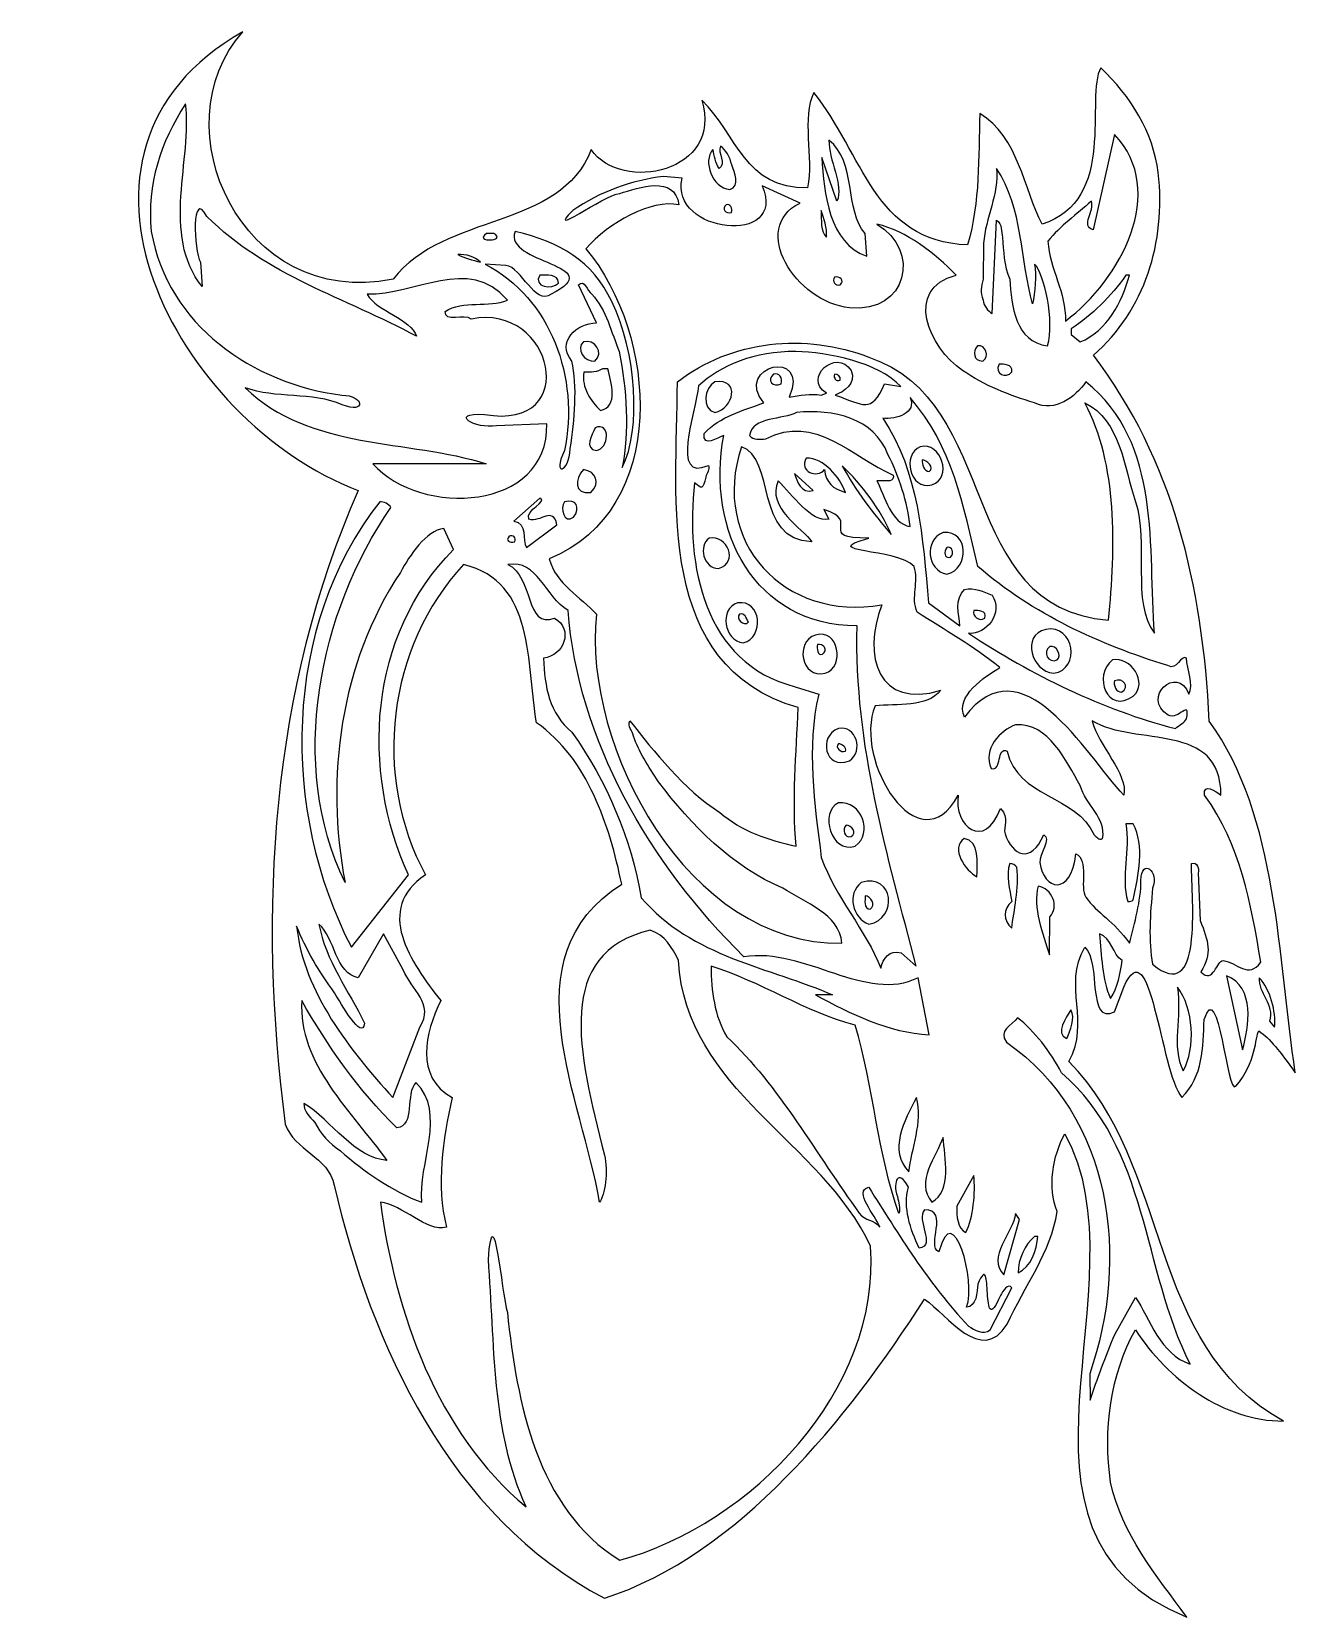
# Model space of a CAD drawing. Header units: centimetres. Extents: x -6.3 to 5.3, y -7.3 to 7.3.
import ezdxf

# ---------------------------------------------------------------- set-up
doc = ezdxf.new("R2010")
doc.units = ezdxf.units.CM
doc.header["$MEASUREMENT"] = 0
doc.layers.add('Ebene 1', color=7, linetype='Continuous')

msp = doc.modelspace()

# ---------------------------------------------------------------- linework, layer by layer
at = {"layer": 'Ebene 1'}
for points, knots in [([(-4.36611, 7.30447), (-5.14081, 6.42817), (-4.38135, 4.74161), (-2.98181, 5.02355), (-2.98181, 5.02355), (-2.50429, 5.63823), (-1.43749, 5.47821), (-1.15555, 6.21735), (-1.15555, 6.21735), (-0.87615, 5.81349), (0.06872, 6.00653), (-0.13701, 6.67455), (-0.13701, 6.67455), (0.19318, 6.35705), (0.25922, 5.84905), (0.83834, 5.86683), (0.83834, 5.86683), (0.89676, 6.14623), (0.77992, 6.51453), (0.89676, 6.74313), (0.89676, 6.74313), (1.35142, 6.18179), (1.44794, 5.37407), (2.31408, 5.33851), (2.31408, 5.33851), (2.43092, 5.74237), (2.41314, 6.14623), (2.42584, 6.55009), (2.42584, 6.55009), (2.78144, 6.33927), (2.83478, 5.84905), (2.99988, 5.53155), (2.99988, 5.53155), (3.69838, 5.74237), (3.39358, 6.71011), (3.5409, 6.97173), (3.5409, 6.97173), (3.81776, 6.71011), (4.0235, 6.37483), (4.07176, 6.00653), (4.07176, 6.00653), (4.14288, 5.35629), (3.9473, 4.74161), (3.47486, 4.32251), (3.47486, 4.32251), (4.20384, 3.35731), (4.4807, 2.21431), (4.54166, 0.94939), (4.54166, 0.94939), (5.17666, 0.07309), (5.17412, -1.23754), (5.33414, -2.29164), (5.33414, -2.29164), (5.1919, -2.09098), (5.10046, -1.97668), (4.99886, -1.90556), (4.99886, -1.90556), (4.9633, -1.96398), (4.976, -2.19766), (4.7855, -2.4161), (4.7855, -2.4161), (4.70422, -2.51008), (4.62802, -1.3874), (4.4934, -1.80142), (4.4934, -1.80142), (4.48578, -2.05796), (4.48578, -2.32212), (4.28766, -2.52024), (4.28766, -2.52024), (4.087, -2.25608), (4.00064, -0.94036), (3.75426, -1.5017), (3.75426, -1.5017), (3.75426, -1.5017), (3.6679, -1.7303), (3.6679, -1.7303), (3.6679, -1.7303), (3.40628, -1.85222), (3.54852, -1.2731), (3.39358, -1.1334), (3.39358, -1.1334), (3.18784, -1.5017), (3.45454, -1.81666), (3.24626, -2.1875), (3.24626, -2.1875), (4.20384, -3.1527), (3.95492, -4.80116), (5.22492, -5.5022), (5.22492, -5.5022), (4.66866, -5.5022), (4.16066, -5.11866), (3.86094, -4.66146), (3.86094, -4.66146), (3.63234, -5.06532), (3.56122, -5.5911), (3.63234, -6.06608), (3.63234, -6.06608), (3.7314, -6.53852), (4.05144, -6.9246), (4.33592, -7.31068), (4.33592, -7.31068), (2.43092, -6.53852), (3.97016, -4.23982), (3.2107, -2.85298), (3.2107, -2.85298), (3.09386, -3.0638), (3.05322, -3.34574), (3.13958, -3.5718), (3.13958, -3.5718), (3.0837, -3.94264), (2.83732, -4.2576), (2.67984, -4.60812), (2.67984, -4.60812), (2.436, -4.9942), (2.12866, -4.51922), (1.91784, -4.37952), (1.91784, -4.37952), (1.20156, -5.48442), (0.21096, -6.73156), (-1.03363, -7.13542), (-1.03363, -7.13542), (-2.46111, -6.38104), (-3.17993, -4.80116), (-3.52537, -3.32796), (-3.52537, -3.32796), (-3.57617, -3.0638), (-3.89113, -3.01046), (-3.97495, -2.76408), (-3.97495, -2.76408), (-4.23149, -0.81844), (-4.10957, 1.24911), (-3.30185, 3.07537), (-3.30185, 3.07537), (-4.97063, 3.70783), (-6.31175, 6.19957), (-4.36611, 7.30447)], [0, 0, 0, 0, 0.02941176, 0.02941176, 0.02941176, 0.02941176, 0.05882353, 0.05882353, 0.05882353, 0.05882353, 0.08823529, 0.08823529, 0.08823529, 0.08823529, 0.11764706, 0.11764706, 0.11764706, 0.11764706, 0.14705882, 0.14705882, 0.14705882, 0.14705882, 0.17647059, 0.17647059, 0.17647059, 0.17647059, 0.20588235, 0.20588235, 0.20588235, 0.20588235, 0.23529412, 0.23529412, 0.23529412, 0.23529412, 0.26470588, 0.26470588, 0.26470588, 0.26470588, 0.29411765, 0.29411765, 0.29411765, 0.29411765, 0.32352941, 0.32352941, 0.32352941, 0.32352941, 0.35294118, 0.35294118, 0.35294118, 0.35294118, 0.38235294, 0.38235294, 0.38235294, 0.38235294, 0.41176471, 0.41176471, 0.41176471, 0.41176471, 0.44117647, 0.44117647, 0.44117647, 0.44117647, 0.47058824, 0.47058824, 0.47058824, 0.47058824, 0.5, 0.5, 0.5, 0.5, 0.52941176, 0.52941176, 0.52941176, 0.52941176, 0.55882353, 0.55882353, 0.55882353, 0.55882353, 0.58823529, 0.58823529, 0.58823529, 0.58823529, 0.61764706, 0.61764706, 0.61764706, 0.61764706, 0.64705882, 0.64705882, 0.64705882, 0.64705882, 0.67647059, 0.67647059, 0.67647059, 0.67647059, 0.70588235, 0.70588235, 0.70588235, 0.70588235, 0.73529412, 0.73529412, 0.73529412, 0.73529412, 0.76470588, 0.76470588, 0.76470588, 0.76470588, 0.79411765, 0.79411765, 0.79411765, 0.79411765, 0.82352941, 0.82352941, 0.82352941, 0.82352941, 0.85294118, 0.85294118, 0.85294118, 0.85294118, 0.88235294, 0.88235294, 0.88235294, 0.88235294, 0.91176471, 0.91176471, 0.91176471, 0.91176471, 0.94117647, 0.94117647, 0.94117647, 0.94117647, 0.97058824, 0.97058824, 0.97058824, 0.97058824, 1, 1, 1, 1]), ([(-0.01509, 4.07613), (0.22366, 4.11169), (0.15762, 3.82975), (-0.01509, 3.79419), (-0.01509, 3.79419), (-0.14209, 3.82975), (-0.11161, 4.02279), (-0.01509, 4.07613)], [0, 0, 0, 0, 0.5, 0.5, 0.5, 0.5, 1, 1, 1, 1]), ([(1.8772, 3.47923), (2.07024, 3.53257), (2.182, 3.18205), (1.98388, 3.12871), (1.98388, 3.12871), (1.7756, 3.07537), (1.70956, 3.40811), (1.8772, 3.47923)], [0, 0, 0, 0, 0.5, 0.5, 0.5, 0.5, 1, 1, 1, 1]), ([(-0.06843, 2.63595), (0.10174, 2.67151), (0.20588, 2.40989), (0.01792, 2.35655), (0.01792, 2.35655), (-0.12177, 2.35655), (-0.17003, 2.56737), (-0.06843, 2.63595)], [0, 0, 0, 0, 0.5, 0.5, 0.5, 0.5, 1, 1, 1, 1]), ([(2.08802, 2.68929), (2.32932, 2.70707), (2.33186, 2.35655), (2.12358, 2.30321), (2.12358, 2.30321), (1.93562, 2.33877), (1.91276, 2.61817), (2.08802, 2.68929)], [0, 0, 0, 0, 0.5, 0.5, 0.5, 0.5, 1, 1, 1, 1]), ([(0.19318, 2.03905), (0.41416, 2.07461), (0.44464, 1.72409), (0.24652, 1.67075), (0.24652, 1.67075), (0.06618, 1.68853), (0.02554, 1.98825), (0.19318, 2.03905)], [0, 0, 0, 0, 0.5, 0.5, 0.5, 0.5, 1, 1, 1, 1]), ([(0.912, 1.74187), (1.1279, 1.81299), (1.18632, 1.44469), (1.0009, 1.39135), (1.0009, 1.39135), (0.77738, 1.33801), (0.7215, 1.68853), (0.912, 1.74187)], [0, 0, 0, 0, 0.5, 0.5, 0.5, 0.5, 1, 1, 1, 1]), ([(3.03544, 1.79521), (3.29706, 1.84601), (3.36056, 1.42691), (3.10656, 1.39135), (3.10656, 1.39135), (2.9059, 1.40913), (2.80176, 1.74187), (3.03544, 1.79521)], [0, 0, 0, 0, 0.5, 0.5, 0.5, 0.5, 1, 1, 1, 1]), ([(3.65012, 1.51327), (3.81776, 1.54883), (3.98286, 1.30245), (3.84062, 1.18053), (3.84062, 1.18053), (3.6044, 1.00527), (3.46216, 1.37357), (3.65012, 1.51327)], [0, 0, 0, 0, 0.5, 0.5, 0.5, 0.5, 1, 1, 1, 1]), ([(1.12282, 0.88081), (1.28538, 0.91637), (1.36158, 0.67253), (1.22442, 0.58363), (1.22442, 0.58363), (0.99582, 0.49473), (0.93486, 0.81223), (1.12282, 0.88081)], [0, 0, 0, 0, 0.5, 0.5, 0.5, 0.5, 1, 1, 1, 1]), ([(2.75604, 0.91637), (3.06338, 0.93415), (3.21832, 0.58363), (3.35294, 0.35503), (3.35294, 0.35503), (3.4012, 0.17977), (3.5917, 0.05785), (3.55868, -0.13264), (3.55868, -0.13264), (3.52312, -0.15042), (3.50026, -0.11486), (3.47994, -0.09708), (3.47994, -0.09708), (3.31738, 0.26613), (2.76874, 0.24835), (2.67984, 0.67253), (2.67984, 0.67253), (2.58078, 0.72333), (2.62904, 0.47949), (2.53252, 0.51251), (2.53252, 0.51251), (2.44616, 0.69031), (2.61634, 0.86557), (2.75604, 0.91637)], [0, 0, 0, 0, 0.16666667, 0.16666667, 0.16666667, 0.16666667, 0.33333333, 0.33333333, 0.33333333, 0.33333333, 0.5, 0.5, 0.5, 0.5, 0.66666667, 0.66666667, 0.66666667, 0.66666667, 0.83333333, 0.83333333, 0.83333333, 0.83333333, 1, 1, 1, 1]), ([(1.12282, 0.19755), (1.33872, 0.21533), (1.44794, -0.0793), (1.27776, -0.20376), (1.27776, -0.20376), (1.05424, -0.27234), (0.94502, 0.10865), (1.12282, 0.19755)], [0, 0, 0, 0, 0.5, 0.5, 0.5, 0.5, 1, 1, 1, 1]), ([(3.77204, 0.00451), (3.77204, 0.00451), (3.84062, 0.00451), (3.84062, 0.00451), (3.84062, 0.00451), (3.9473, -0.20376), (3.88888, -0.46792), (3.84062, -0.69652), (3.84062, -0.69652), (3.82792, -0.71176), (3.81268, -0.71176), (3.78982, -0.71176), (3.78982, -0.71176), (3.72378, -0.4857), (3.81522, -0.23932), (3.77204, 0.00451)], [0, 0, 0, 0, 0.25, 0.25, 0.25, 0.25, 0.5, 0.5, 0.5, 0.5, 0.75, 0.75, 0.75, 0.75, 1, 1, 1, 1]), ([(1.33364, -0.5365), (1.6359, -0.45014), (1.67654, -0.86924), (1.40476, -0.92258), (1.40476, -0.92258), (1.25236, -0.86924), (1.19902, -0.64318), (1.33364, -0.5365)], [0, 0, 0, 0, 0.5, 0.5, 0.5, 0.5, 1, 1, 1, 1])]:
    msp.add_open_spline(points, degree=3, knots=knots, dxfattribs=at)
at = {"layer": 'Ebene 1', "color": 7}
for points, knots in [([(-4.89443, 6.63899), (-4.82585, 6.14623), (-5.12557, 5.42741), (-4.73949, 4.95497), (-4.73949, 4.95497), (-4.73949, 4.95497), (-4.75727, 5.18103), (-4.75727, 5.18103), (-4.75727, 5.18103), (-4.81823, 5.28771), (-4.84109, 5.86683), (-4.69631, 5.60267), (-4.69631, 5.60267), (-4.16037, 5.05911), (-3.41361, 4.84829), (-2.76591, 4.49777), (-2.76591, 4.49777), (-2.81417, 4.65525), (-3.12913, 4.72637), (-3.22057, 4.88385), (-3.22057, 4.88385), (-2.78623, 4.86607), (-2.28331, 5.25215), (-1.92771, 4.83051), (-1.92771, 4.83051), (-2.09789, 4.75939), (-2.33665, 4.83051), (-2.50175, 4.72637), (-2.50175, 4.72637), (-2.50683, 4.61969), (-2.32395, 4.70859), (-2.26045, 4.65525), (-2.26045, 4.65525), (-1.50607, 4.81273), (-1.23175, 3.61893), (-2.13853, 3.77641), (-2.13853, 3.77641), (-2.48143, 3.79419), (-2.22235, 3.63671), (-2.02931, 3.67227), (-2.02931, 3.67227), (-2.02931, 3.67227), (-1.56449, 3.69005), (-1.56449, 3.69005), (-1.56449, 3.69005), (-1.54671, 2.88233), (-2.72781, 2.82899), (-3.16723, 3.32175), (-3.16723, 3.32175), (-3.16723, 3.32175), (-2.12329, 3.32175), (-2.12329, 3.32175), (-2.12329, 3.32175), (-2.83957, 3.55035), (-3.75397, 3.44367), (-4.34325, 4.02279), (-4.34325, 4.02279), (-4.06893, 3.91865), (-3.72603, 3.98723), (-3.44917, 3.86531), (-3.44917, 3.86531), (-3.22819, 3.77641), (-3.24597, 3.95421), (-3.45425, 3.95421), (-3.45425, 3.95421), (-4.26959, 4.05835), (-5.06207, 4.60191), (-5.20939, 5.46297), (-5.20939, 5.46297), (-5.25257, 5.90239), (-5.12303, 6.28593), (-4.89443, 6.63899)], [0, 0, 0, 0, 0.05555556, 0.05555556, 0.05555556, 0.05555556, 0.11111111, 0.11111111, 0.11111111, 0.11111111, 0.16666667, 0.16666667, 0.16666667, 0.16666667, 0.22222222, 0.22222222, 0.22222222, 0.22222222, 0.27777778, 0.27777778, 0.27777778, 0.27777778, 0.33333333, 0.33333333, 0.33333333, 0.33333333, 0.38888889, 0.38888889, 0.38888889, 0.38888889, 0.44444444, 0.44444444, 0.44444444, 0.44444444, 0.5, 0.5, 0.5, 0.5, 0.55555556, 0.55555556, 0.55555556, 0.55555556, 0.61111111, 0.61111111, 0.61111111, 0.61111111, 0.66666667, 0.66666667, 0.66666667, 0.66666667, 0.72222222, 0.72222222, 0.72222222, 0.72222222, 0.77777778, 0.77777778, 0.77777778, 0.77777778, 0.83333333, 0.83333333, 0.83333333, 0.83333333, 0.88888889, 0.88888889, 0.88888889, 0.88888889, 0.94444444, 0.94444444, 0.94444444, 0.94444444, 1, 1, 1, 1]), ([(1.03646, 6.30371), (1.29046, 6.11067), (1.18124, 5.65601), (1.3692, 5.44519), (1.3692, 5.44519), (1.3692, 5.44519), (1.38444, 5.23437), (1.38444, 5.23437), (1.38444, 5.23437), (1.03646, 5.35629), (0.99074, 5.81349), (0.97042, 6.14623), (0.97042, 6.14623), (0.97042, 6.14623), (1.11012, 5.74237), (1.11012, 5.74237), (1.11012, 5.74237), (1.17616, 5.88461), (1.02884, 6.12845), (1.03646, 6.30371)], [0, 0, 0, 0, 0.2, 0.2, 0.2, 0.2, 0.4, 0.4, 0.4, 0.4, 0.6, 0.6, 0.6, 0.6, 0.8, 0.8, 0.8, 0.8, 1, 1, 1, 1]), ([(3.6679, 6.35705), (4.1632, 5.83127), (3.72632, 5.02355), (3.21578, 4.63747), (3.21578, 4.63747), (3.22086, 4.90163), (3.07354, 5.11245), (3.05322, 5.37407), (3.05322, 5.37407), (3.17006, 5.51377), (3.31738, 5.62045), (3.45454, 5.74237), (3.45454, 5.74237), (3.48756, 5.65601), (3.35294, 5.51377), (3.46978, 5.47821), (3.46978, 5.47821), (3.46978, 5.47821), (3.6679, 6.35705), (3.6679, 6.35705)], [0, 0, 0, 0, 0.2, 0.2, 0.2, 0.2, 0.4, 0.4, 0.4, 0.4, 0.6, 0.6, 0.6, 0.6, 0.8, 0.8, 0.8, 0.8, 1, 1, 1, 1]), ([(0.0357, 6.25037), (0.0865, 6.21735), (0.1246, 6.14623), (0.13984, 6.07765), (0.13984, 6.07765), (0.16778, 6.00653), (0.22112, 5.88461), (0.12206, 5.84905), (0.12206, 5.84905), (-0.04303, 5.86683), (-0.12685, 6.11067), (-0.03541, 6.21735), (-0.03541, 6.21735), (-0.01763, 6.16401), (-0.01255, 6.09289), (0.023, 6.04209), (0.023, 6.04209), (0.09412, 6.09289), (0.00776, 6.18179), (0.0357, 6.25037)], [0, 0, 0, 0, 0.2, 0.2, 0.2, 0.2, 0.4, 0.4, 0.4, 0.4, 0.6, 0.6, 0.6, 0.6, 0.8, 0.8, 0.8, 0.8, 1, 1, 1, 1]), ([(2.58078, 6.04209), (2.82462, 5.69157), (2.80176, 5.18103), (2.91352, 4.79495), (2.91352, 4.79495), (2.93638, 4.90163), (2.94908, 5.05911), (2.9313, 5.16325), (2.9313, 5.16325), (3.01766, 5.07689), (3.11926, 4.63747), (3.05068, 4.40887), (3.05068, 4.40887), (2.75604, 4.44443), (2.7154, 4.77717), (2.7027, 5.02355), (2.7027, 5.02355), (2.64428, 5.14547), (2.64936, 5.28771), (2.63412, 5.40963), (2.63412, 5.40963), (2.6265, 5.46297), (2.63412, 5.53155), (2.58078, 5.56711), (2.58078, 5.56711), (2.58078, 5.56711), (2.54014, 4.70859), (2.54014, 4.70859), (2.54014, 4.70859), (2.4995, 4.72637), (2.46648, 4.77717), (2.45632, 4.83051), (2.45632, 4.83051), (2.42584, 4.90163), (2.44362, 4.95497), (2.45632, 5.02355), (2.45632, 5.02355), (2.45632, 5.02355), (2.4614, 5.35629), (2.4614, 5.35629), (2.4614, 5.35629), (2.47664, 5.58489), (2.60618, 5.81349), (2.58078, 6.04209)], [0, 0, 0, 0, 0.09090909, 0.09090909, 0.09090909, 0.09090909, 0.18181818, 0.18181818, 0.18181818, 0.18181818, 0.27272727, 0.27272727, 0.27272727, 0.27272727, 0.36363636, 0.36363636, 0.36363636, 0.36363636, 0.45454545, 0.45454545, 0.45454545, 0.45454545, 0.54545455, 0.54545455, 0.54545455, 0.54545455, 0.63636364, 0.63636364, 0.63636364, 0.63636364, 0.72727273, 0.72727273, 0.72727273, 0.72727273, 0.81818182, 0.81818182, 0.81818182, 0.81818182, 0.90909091, 0.90909091, 0.90909091, 0.90909091, 1, 1, 1, 1]), ([(-0.49007, 5.97097), (-0.49007, 5.97097), (-0.31735, 5.95319), (-0.31735, 5.95319), (-0.31735, 5.95319), (-0.43673, 5.44519), (0.658, 5.32073), (0.42178, 5.88461), (0.42178, 5.88461), (0.42178, 5.88461), (0.76976, 5.72459), (0.76976, 5.72459), (0.76976, 5.72459), (0.3024, 5.49599), (0.72658, 4.81273), (1.22696, 4.75939), (1.22696, 4.75939), (1.75782, 4.70859), (1.8899, 5.28771), (1.47842, 5.53155), (1.47842, 5.53155), (1.75274, 5.46297), (2.00674, 5.26993), (2.20994, 5.05911), (2.20994, 5.05911), (1.72226, 4.93719), (1.9534, 4.39109), (2.26836, 4.18281), (2.26836, 4.18281), (2.46648, 4.04057), (2.7027, 3.95421), (2.9313, 3.88309), (2.9313, 3.88309), (3.1218, 3.79419), (3.30468, 3.93643), (3.40374, 4.07613), (3.40374, 4.07613), (4.10986, 3.51479), (3.97524, 2.53181), (4.0362, 1.75965), (4.0362, 1.75965), (3.81776, 2.03905), (3.98794, 2.60293), (3.86094, 2.97123), (3.86094, 2.97123), (3.75426, 3.28619), (3.72632, 3.72561), (3.39358, 3.88309), (3.39358, 3.88309), (3.69838, 3.32175), (3.6806, 2.54959), (3.61202, 1.88157), (3.61202, 1.88157), (2.19724, 1.98825), (2.63158, 3.90087), (1.40222, 4.30473), (1.40222, 4.30473), (0.82818, 4.53079), (0.12968, 4.46221), (-0.36053, 4.07613), (-0.36053, 4.07613), (-0.36561, 2.97123), (-0.57135, 1.46247), (0.75198, 1.07385), (0.75198, 1.07385), (0.73674, 0.65475), (0.69356, 0.21533), (0.7342, -0.20376), (0.7342, -0.20376), (0.48528, -0.15042), (0.2262, -0.06406), (0.03062, 0.10865), (0.03062, 0.10865), (-0.30211, 0.31947), (-0.57643, 0.67253), (-0.79995, 0.95193), (-0.79995, 0.95193), (-0.82281, 0.89859), (-0.77709, 0.86557), (-0.76439, 0.81223), (-0.76439, 0.81223), (-0.72121, 0.67253), (-0.62723, 0.53029), (-0.53579, 0.39059), (-0.53579, 0.39059), (-0.22845, -0.01072), (0.14746, -0.3968), (0.61228, -0.58984), (0.61228, -0.58984), (0.81548, -0.72954), (1.1279, -0.81844), (1.15584, -1.09784), (1.15584, -1.09784), (-0.26655, -1.11562), (-1.23429, 0.70809), (-1.10729, 1.93491), (-1.10729, 1.93491), (-1.24953, 2.09239), (-1.48321, 2.21685), (-1.54163, 2.44545), (-1.54163, 2.44545), (-0.43165, 2.90011), (-0.54087, 4.51301), (-1.20381, 5.30295), (-1.20381, 5.30295), (-0.99553, 5.54933), (-0.59929, 5.76015), (-0.34783, 5.70935), (-0.34783, 5.70935), (-0.38339, 5.98875), (-0.71867, 5.86683), (-0.89139, 5.81349), (-0.89139, 5.81349), (-1.04125, 5.79571), (-1.58989, 5.39185), (-1.32573, 5.65601), (-1.32573, 5.65601), (-1.07681, 5.83127), (-0.77709, 5.93541), (-0.49007, 5.97097)], [0, 0, 0, 0, 0.03333333, 0.03333333, 0.03333333, 0.03333333, 0.06666667, 0.06666667, 0.06666667, 0.06666667, 0.1, 0.1, 0.1, 0.1, 0.13333333, 0.13333333, 0.13333333, 0.13333333, 0.16666667, 0.16666667, 0.16666667, 0.16666667, 0.2, 0.2, 0.2, 0.2, 0.23333333, 0.23333333, 0.23333333, 0.23333333, 0.26666667, 0.26666667, 0.26666667, 0.26666667, 0.3, 0.3, 0.3, 0.3, 0.33333333, 0.33333333, 0.33333333, 0.33333333, 0.36666667, 0.36666667, 0.36666667, 0.36666667, 0.4, 0.4, 0.4, 0.4, 0.43333333, 0.43333333, 0.43333333, 0.43333333, 0.46666667, 0.46666667, 0.46666667, 0.46666667, 0.5, 0.5, 0.5, 0.5, 0.53333333, 0.53333333, 0.53333333, 0.53333333, 0.56666667, 0.56666667, 0.56666667, 0.56666667, 0.6, 0.6, 0.6, 0.6, 0.63333333, 0.63333333, 0.63333333, 0.63333333, 0.66666667, 0.66666667, 0.66666667, 0.66666667, 0.7, 0.7, 0.7, 0.7, 0.73333333, 0.73333333, 0.73333333, 0.73333333, 0.76666667, 0.76666667, 0.76666667, 0.76666667, 0.8, 0.8, 0.8, 0.8, 0.83333333, 0.83333333, 0.83333333, 0.83333333, 0.86666667, 0.86666667, 0.86666667, 0.86666667, 0.9, 0.9, 0.9, 0.9, 0.93333333, 0.93333333, 0.93333333, 0.93333333, 0.96666667, 0.96666667, 0.96666667, 0.96666667, 1, 1, 1, 1]), ([(0.08904, 5.70935), (0.12206, 5.72459), (0.15508, 5.67379), (0.1373, 5.63823), (0.1373, 5.63823), (0.08142, 5.62045), (0.0484, 5.67379), (0.08904, 5.70935)], [0, 0, 0, 0, 0.5, 0.5, 0.5, 0.5, 1, 1, 1, 1]), ([(0.96534, 5.65601), (0.9882, 5.58489), (1.02122, 5.49599), (1.0136, 5.40963), (1.0136, 5.40963), (0.95518, 5.46297), (0.96788, 5.56711), (0.96534, 5.65601)], [0, 0, 0, 0, 0.5, 0.5, 0.5, 0.5, 1, 1, 1, 1]), ([(-2.12075, 5.44519), (-2.12075, 5.44519), (-2.05217, 5.44519), (-2.05217, 5.44519), (-2.05217, 5.44519), (-1.92517, 5.37407), (-2.24775, 5.35629), (-2.12075, 5.44519)], [0, 0, 0, 0, 0.5, 0.5, 0.5, 0.5, 1, 1, 1, 1]), ([(-1.85659, 5.46297), (-1.44003, 5.36645), (-1.14793, 5.19373), (-0.96505, 4.81781), (-0.96505, 4.81781), (-0.73899, 4.34791), (-0.69073, 3.64433), (-0.86853, 3.28619), (-0.86853, 3.28619), (-0.80249, 3.61893), (-0.82789, 4.00501), (-0.89647, 4.35553), (-0.89647, 4.35553), (-0.97013, 4.53079), (-1.01331, 4.74161), (-1.15047, 4.88385), (-1.15047, 4.88385), (-1.19365, 4.91941), (-1.21651, 5.02355), (-1.27239, 4.97275), (-1.27239, 4.97275), (-1.27239, 4.97275), (-1.10729, 4.61969), (-1.10729, 4.61969), (-1.10729, 4.61969), (-1.28763, 4.61969), (-1.47813, 4.44443), (-1.33335, 4.26917), (-1.33335, 4.26917), (-1.28255, 4.04057), (-1.30541, 3.72561), (-1.34859, 3.46145), (-1.34859, 3.46145), (-1.35621, 3.23285), (-1.52131, 3.19983), (-1.40193, 3.44367), (-1.40193, 3.44367), (-1.26223, 4.11169), (-1.52639, 4.84829), (-2.13345, 5.16325), (-2.13345, 5.16325), (-2.13345, 5.16325), (-1.94295, 5.15055), (-1.94295, 5.15055), (-1.94295, 5.15055), (-1.79055, 5.13277), (-1.67879, 4.77717), (-1.52385, 4.88385), (-1.52385, 4.88385), (-0.97521, 5.16325), (-1.96835, 5.16325), (-1.85659, 5.46297)], [0, 0, 0, 0, 0.07692308, 0.07692308, 0.07692308, 0.07692308, 0.15384615, 0.15384615, 0.15384615, 0.15384615, 0.23076923, 0.23076923, 0.23076923, 0.23076923, 0.30769231, 0.30769231, 0.30769231, 0.30769231, 0.38461538, 0.38461538, 0.38461538, 0.38461538, 0.46153846, 0.46153846, 0.46153846, 0.46153846, 0.53846154, 0.53846154, 0.53846154, 0.53846154, 0.61538462, 0.61538462, 0.61538462, 0.61538462, 0.69230769, 0.69230769, 0.69230769, 0.69230769, 0.76923077, 0.76923077, 0.76923077, 0.76923077, 0.84615385, 0.84615385, 0.84615385, 0.84615385, 0.92307692, 0.92307692, 0.92307692, 0.92307692, 1, 1, 1, 1]), ([(-2.38491, 5.25215), (-2.30871, 5.25215), (-2.22997, 5.23437), (-2.17663, 5.18103), (-2.17663, 5.18103), (-2.24521, 5.19881), (-2.33157, 5.21659), (-2.38491, 5.25215)], [0, 0, 0, 0, 0.5, 0.5, 0.5, 0.5, 1, 1, 1, 1]), ([(-1.62799, 5.05911), (-1.56957, 5.05911), (-1.45527, 5.07689), (-1.45781, 4.98799), (-1.45781, 4.98799), (-1.51115, 4.91941), (-1.69911, 4.95497), (-1.62799, 5.05911)], [0, 0, 0, 0, 0.5, 0.5, 0.5, 0.5, 1, 1, 1, 1]), ([(1.08726, 5.04133), (1.13044, 5.05911), (1.18886, 5.00577), (1.13806, 4.97275), (1.13806, 4.97275), (1.09488, 4.95497), (1.05932, 5.00577), (1.08726, 5.04133)], [0, 0, 0, 0, 0.5, 0.5, 0.5, 0.5, 1, 1, 1, 1]), ([(3.77204, 5.05911), (3.77204, 5.05911), (3.80506, 5.05911), (3.80506, 5.05911), (3.80506, 5.05911), (3.73902, 4.81273), (3.60186, 4.54857), (3.35294, 4.44443), (3.35294, 4.44443), (3.35294, 4.44443), (3.26912, 4.51301), (3.26912, 4.51301), (3.26912, 4.51301), (3.26912, 4.51301), (3.26912, 4.56635), (3.26912, 4.56635), (3.26912, 4.56635), (3.45962, 4.69081), (3.63742, 4.86607), (3.77204, 5.05911)], [0, 0, 0, 0, 0.2, 0.2, 0.2, 0.2, 0.4, 0.4, 0.4, 0.4, 0.6, 0.6, 0.6, 0.6, 0.8, 0.8, 0.8, 0.8, 1, 1, 1, 1]), ([(-1.22667, 4.44443), (-1.12761, 4.47999), (-1.02855, 4.34029), (-1.12253, 4.26917), (-1.12253, 4.26917), (-1.21651, 4.25139), (-1.30033, 4.39109), (-1.22667, 4.44443)], [0, 0, 0, 0, 0.5, 0.5, 0.5, 0.5, 1, 1, 1, 1]), ([(1.6994, 4.03549), (1.6994, 4.03549), (1.54954, 4.05835), (1.54954, 4.05835), (1.54954, 4.05835), (1.42, 3.77641), (1.36412, 3.86531), (1.09488, 3.95421), (1.09488, 3.95421), (1.17108, 3.98723), (1.29046, 4.05835), (1.2422, 4.18281), (1.2422, 4.18281), (1.1025, 4.39109), (0.79008, 4.11169), (1.0136, 3.97199), (1.0136, 3.97199), (1.0136, 3.97199), (0.96534, 3.95421), (0.96534, 3.95421), (0.96534, 3.95421), (0.86628, 3.97199), (0.76976, 3.95421), (0.6707, 3.93643), (0.6707, 3.93643), (0.86628, 4.39109), (0.15508, 4.23361), (0.43448, 3.88309), (0.43448, 3.88309), (0.24144, 3.81197), (0.03062, 3.75863), (-0.11415, 3.60115), (-0.11415, 3.60115), (-0.12939, 3.46145), (0.01284, 3.56559), (0.06618, 3.58337), (0.06618, 3.58337), (-0.09891, 2.70707), (0.34812, 1.82823), (1.29554, 1.82823), (1.29554, 1.82823), (1.2676, 0.72333), (1.58002, -0.29012), (1.8391, -1.30866), (1.8391, -1.30866), (1.8391, -1.30866), (1.70194, -1.18674), (1.70194, -1.18674), (1.70194, -1.18674), (1.59018, -1.15118), (1.53684, -1.24008), (1.51398, -1.32644), (1.51398, -1.32644), (1.37682, -0.97592), (1.09742, -0.67874), (0.96534, -0.3079), (0.96534, -0.3079), (0.90438, 0.17977), (0.82564, 0.70809), (0.94248, 1.19831), (0.94248, 1.19831), (0.94248, 1.19831), (0.72404, 1.26689), (0.72404, 1.26689), (0.72404, 1.26689), (-0.11923, 1.48025), (-0.28687, 2.39211), (-0.20305, 3.14649), (-0.20305, 3.14649), (-0.13447, 3.09315), (-0.12685, 3.07791), (-0.09891, 3.19983), (-0.09891, 3.19983), (-0.09129, 3.23539), (-0.05827, 3.27095), (-0.07351, 3.30651), (-0.07351, 3.30651), (-0.43673, 3.14903), (-0.18781, 3.79419), (-0.16749, 4.04057), (-0.16749, 4.04057), (0.03824, 4.22853), (0.3532, 4.36315), (0.73166, 4.35553), (0.73166, 4.35553), (1.02376, 4.35045), (1.48858, 4.25647), (1.6994, 4.03549)], [0, 0, 0, 0, 0.04545455, 0.04545455, 0.04545455, 0.04545455, 0.09090909, 0.09090909, 0.09090909, 0.09090909, 0.13636364, 0.13636364, 0.13636364, 0.13636364, 0.18181818, 0.18181818, 0.18181818, 0.18181818, 0.22727273, 0.22727273, 0.22727273, 0.22727273, 0.27272727, 0.27272727, 0.27272727, 0.27272727, 0.31818182, 0.31818182, 0.31818182, 0.31818182, 0.36363636, 0.36363636, 0.36363636, 0.36363636, 0.40909091, 0.40909091, 0.40909091, 0.40909091, 0.45454545, 0.45454545, 0.45454545, 0.45454545, 0.5, 0.5, 0.5, 0.5, 0.54545455, 0.54545455, 0.54545455, 0.54545455, 0.59090909, 0.59090909, 0.59090909, 0.59090909, 0.63636364, 0.63636364, 0.63636364, 0.63636364, 0.68181818, 0.68181818, 0.68181818, 0.68181818, 0.72727273, 0.72727273, 0.72727273, 0.72727273, 0.77272727, 0.77272727, 0.77272727, 0.77272727, 0.81818182, 0.81818182, 0.81818182, 0.81818182, 0.86363636, 0.86363636, 0.86363636, 0.86363636, 0.90909091, 0.90909091, 0.90909091, 0.90909091, 0.95454545, 0.95454545, 0.95454545, 0.95454545, 1, 1, 1, 1]), ([(2.40552, 4.40887), (2.47918, 4.42665), (2.51982, 4.30473), (2.45378, 4.26917), (2.45378, 4.26917), (2.36488, 4.26917), (2.3598, 4.35553), (2.40552, 4.40887)], [0, 0, 0, 0, 0.5, 0.5, 0.5, 0.5, 1, 1, 1, 1]), ([(2.60364, 4.24123), (2.64428, 4.24123), (2.73064, 4.24123), (2.72302, 4.17011), (2.72302, 4.17011), (2.6646, 4.09899), (2.56046, 4.15233), (2.60364, 4.24123)], [0, 0, 0, 0, 0.5, 0.5, 0.5, 0.5, 1, 1, 1, 1]), ([(-1.05141, 4.19805), (-1.05141, 4.19805), (-1.00061, 4.19805), (-1.00061, 4.19805), (-1.00061, 4.19805), (-0.97267, 4.07613), (-0.90155, 3.84753), (-1.06919, 3.81197), (-1.06919, 3.81197), (-1.16063, 3.90087), (-1.24699, 4.02279), (-1.22159, 4.16503), (-1.22159, 4.16503), (-1.16317, 4.16503), (-1.09205, 4.16503), (-1.05141, 4.19805)], [0, 0, 0, 0, 0.25, 0.25, 0.25, 0.25, 0.5, 0.5, 0.5, 0.5, 0.75, 0.75, 0.75, 0.75, 1, 1, 1, 1]), ([(0.52592, 4.14725), (0.57672, 4.16503), (0.61482, 4.11169), (0.5945, 4.05835), (0.5945, 4.05835), (0.52338, 4.02279), (0.45734, 4.09391), (0.52592, 4.14725)], [0, 0, 0, 0, 0.5, 0.5, 0.5, 0.5, 1, 1, 1, 1]), ([(1.08726, 4.14725), (1.11266, 4.14725), (1.15076, 4.12947), (1.13806, 4.09391), (1.13806, 4.09391), (1.09996, 4.07613), (1.0771, 4.11169), (1.08726, 4.14725)], [0, 0, 0, 0, 0.5, 0.5, 0.5, 0.5, 1, 1, 1, 1]), ([(0.73674, 3.79419), (1.07456, 3.82975), (1.45556, 3.74085), (1.58002, 3.40811), (1.58002, 3.40811), (1.6867, 3.19983), (1.75782, 2.97123), (1.78576, 2.74263), (1.78576, 2.74263), (1.60542, 2.77565), (1.55208, 3.02203), (1.47842, 3.16427), (1.47842, 3.16427), (1.47842, 3.16427), (1.5978, 3.16427), (1.5978, 3.16427), (1.5978, 3.16427), (1.61558, 3.16427), (1.64098, 3.19983), (1.62828, 3.21761), (1.62828, 3.21761), (1.25744, 3.37509), (0.90438, 3.79419), (0.4548, 3.55035), (0.4548, 3.55035), (0.40146, 3.55035), (0.33542, 3.53257), (0.30494, 3.58337), (0.30494, 3.58337), (0.3278, 3.75863), (0.61482, 3.72561), (0.73674, 3.79419)], [0, 0, 0, 0, 0.125, 0.125, 0.125, 0.125, 0.25, 0.25, 0.25, 0.25, 0.375, 0.375, 0.375, 0.375, 0.5, 0.5, 0.5, 0.5, 0.625, 0.625, 0.625, 0.625, 0.75, 0.75, 0.75, 0.75, 0.875, 0.875, 0.875, 0.875, 1, 1, 1, 1]), ([(1.78322, 3.93135), (2.17438, 3.49193), (2.27344, 2.93567), (2.40806, 2.37433), (2.40806, 2.37433), (2.9186, 1.93491), (3.5282, 1.65551), (4.15812, 1.46247), (4.15812, 1.46247), (4.24702, 1.40913), (4.2775, 1.56661), (4.33084, 1.53105), (4.33084, 1.53105), (4.33846, 1.42691), (4.39942, 1.28467), (4.3537, 1.19831), (4.3537, 1.19831), (4.24448, 1.48025), (3.91174, 1.16275), (4.1632, 1.00527), (4.1632, 1.00527), (4.25718, 0.95193), (4.36894, 1.16275), (4.33084, 0.96971), (4.33084, 0.96971), (4.31052, 0.93415), (4.26734, 0.91637), (4.22924, 0.88081), (4.22924, 0.88081), (3.5536, 1.05607), (2.9059, 1.37357), (2.3217, 1.75965), (2.3217, 1.75965), (2.48934, 1.74187), (2.64682, 1.95269), (2.54014, 2.11017), (2.54014, 2.11017), (2.45886, 2.14573), (2.37758, 2.18129), (2.28614, 2.16351), (2.28614, 2.16351), (2.19216, 2.07461), (2.2328, 1.93491), (2.24296, 1.82823), (2.24296, 1.82823), (2.24296, 1.82823), (1.9534, 2.03905), (1.9534, 2.03905), (1.9534, 2.03905), (1.90006, 2.63595), (1.86704, 3.25063), (1.53176, 3.74085), (1.53176, 3.74085), (1.65622, 3.72561), (1.84926, 3.79165), (1.78322, 3.93135)], [0, 0, 0, 0, 0.07142857, 0.07142857, 0.07142857, 0.07142857, 0.14285714, 0.14285714, 0.14285714, 0.14285714, 0.21428571, 0.21428571, 0.21428571, 0.21428571, 0.28571429, 0.28571429, 0.28571429, 0.28571429, 0.35714286, 0.35714286, 0.35714286, 0.35714286, 0.42857143, 0.42857143, 0.42857143, 0.42857143, 0.5, 0.5, 0.5, 0.5, 0.57142857, 0.57142857, 0.57142857, 0.57142857, 0.64285714, 0.64285714, 0.64285714, 0.64285714, 0.71428571, 0.71428571, 0.71428571, 0.71428571, 0.78571429, 0.78571429, 0.78571429, 0.78571429, 0.85714286, 0.85714286, 0.85714286, 0.85714286, 0.92857143, 0.92857143, 0.92857143, 0.92857143, 1, 1, 1, 1]), ([(-1.11999, 3.65449), (-0.96759, 3.70783), (-0.99299, 3.46145), (-1.10729, 3.44367), (-1.10729, 3.44367), (-1.22413, 3.46145), (-1.14539, 3.58337), (-1.11999, 3.65449)], [0, 0, 0, 0, 0.5, 0.5, 0.5, 0.5, 1, 1, 1, 1]), ([(0.22874, 3.47923), (0.54878, 3.37509), (0.34558, 2.61817), (0.87898, 2.60293), (0.87898, 2.60293), (0.79516, 2.72485), (0.45734, 2.91789), (0.56656, 3.16427), (0.56656, 3.16427), (0.69864, 3.03981), (0.87136, 2.77565), (1.03646, 2.81121), (1.03646, 2.81121), (1.03646, 2.81121), (0.9882, 2.90011), (0.9882, 2.90011), (0.9882, 2.90011), (1.34888, 2.79343), (0.90692, 2.63595), (1.40222, 2.63595), (1.40222, 2.63595), (0.912, 2.49625), (1.6613, 2.54959), (1.82132, 2.37433), (1.82132, 2.37433), (1.86958, 2.23463), (1.7883, 2.09239), (1.84926, 1.95269), (1.84926, 1.95269), (2.09818, 1.79521), (2.36996, 1.63773), (2.61126, 1.44469), (2.61126, 1.44469), (2.47156, 1.35579), (2.1947, 1.18053), (2.28614, 0.98749), (2.28614, 0.98749), (2.80938, 1.68853), (3.39612, 0.65475), (3.75426, 0.26613), (3.75426, 0.26613), (3.7949, 0.46171), (3.51804, 0.72333), (3.46216, 0.95193), (3.46216, 0.95193), (3.86094, 0.70809), (4.65342, 0.95193), (4.64834, 0.26613), (4.64834, 0.26613), (4.60516, 0.30169), (4.4807, 0.39059), (4.49848, 0.26613), (4.49848, 0.26613), (4.82868, -0.18598), (4.9252, -0.72954), (5.01664, -1.2731), (5.01664, -1.2731), (4.90234, -1.43058), (4.7982, -1.2731), (4.66866, -1.25786), (4.66866, -1.25786), (4.61024, -1.25024), (4.58484, -1.47884), (4.46292, -1.362), (4.46292, -1.362), (4.57214, -1.18674), (4.5315, -1.08006), (4.45784, -0.88702), (4.45784, -0.88702), (4.45784, -0.88702), (4.44006, -0.45014), (4.44006, -0.45014), (4.44006, -0.45014), (4.45276, -0.41458), (4.4299, -0.34346), (4.37656, -0.36124), (4.37656, -0.36124), (4.38164, -0.71176), (4.48324, -1.67696), (4.01842, -1.29088), (4.01842, -1.29088), (3.97778, -1.08006), (3.9981, -0.81844), (4.01842, -0.58984), (4.01842, -0.58984), (4.08192, -0.43236), (3.91682, -0.3079), (3.91174, -0.51872), (3.91174, -0.51872), (3.91174, -0.71176), (3.85332, -0.9048), (3.80506, -1.09784), (3.80506, -1.09784), (3.66282, -0.88956), (3.50788, -0.82352), (3.40374, -0.67366), (3.40374, -0.67366), (3.34278, -0.58222), (3.43676, -0.33076), (3.3123, -0.27234), (3.3123, -0.27234), (3.26658, -0.67112), (3.01258, -0.60762), (2.97956, -0.35362), (2.97956, -0.35362), (2.97194, -0.27996), (3.09386, -0.13518), (3.01512, -0.09708), (3.01512, -0.09708), (2.89828, -0.37394), (2.72556, -0.28504), (2.65952, -0.08946), (2.65952, -0.08946), (2.63666, -0.02342), (2.70778, 0.05785), (2.61634, 0.14421), (2.61634, 0.14421), (2.47156, -0.25456), (2.182, -0.01072), (2.22772, 0.26613), (2.22772, 0.26613), (1.86704, -0.3968), (1.25744, 0.58363), (1.46064, 1.09163), (1.46064, 1.09163), (1.66384, 1.10941), (1.93816, 1.07385), (2.0677, 1.23387), (2.0677, 1.23387), (1.49366, 1.05607), (1.33872, 1.54883), (1.52414, 2.02127), (1.52414, 2.02127), (0.62498, 1.86379), (-0.06081, 2.60293), (0.22874, 3.47923)], [0, 0, 0, 0, 0.02941176, 0.02941176, 0.02941176, 0.02941176, 0.05882353, 0.05882353, 0.05882353, 0.05882353, 0.08823529, 0.08823529, 0.08823529, 0.08823529, 0.11764706, 0.11764706, 0.11764706, 0.11764706, 0.14705882, 0.14705882, 0.14705882, 0.14705882, 0.17647059, 0.17647059, 0.17647059, 0.17647059, 0.20588235, 0.20588235, 0.20588235, 0.20588235, 0.23529412, 0.23529412, 0.23529412, 0.23529412, 0.26470588, 0.26470588, 0.26470588, 0.26470588, 0.29411765, 0.29411765, 0.29411765, 0.29411765, 0.32352941, 0.32352941, 0.32352941, 0.32352941, 0.35294118, 0.35294118, 0.35294118, 0.35294118, 0.38235294, 0.38235294, 0.38235294, 0.38235294, 0.41176471, 0.41176471, 0.41176471, 0.41176471, 0.44117647, 0.44117647, 0.44117647, 0.44117647, 0.47058824, 0.47058824, 0.47058824, 0.47058824, 0.5, 0.5, 0.5, 0.5, 0.52941176, 0.52941176, 0.52941176, 0.52941176, 0.55882353, 0.55882353, 0.55882353, 0.55882353, 0.58823529, 0.58823529, 0.58823529, 0.58823529, 0.61764706, 0.61764706, 0.61764706, 0.61764706, 0.64705882, 0.64705882, 0.64705882, 0.64705882, 0.67647059, 0.67647059, 0.67647059, 0.67647059, 0.70588235, 0.70588235, 0.70588235, 0.70588235, 0.73529412, 0.73529412, 0.73529412, 0.73529412, 0.76470588, 0.76470588, 0.76470588, 0.76470588, 0.79411765, 0.79411765, 0.79411765, 0.79411765, 0.82352941, 0.82352941, 0.82352941, 0.82352941, 0.85294118, 0.85294118, 0.85294118, 0.85294118, 0.88235294, 0.88235294, 0.88235294, 0.88235294, 0.91176471, 0.91176471, 0.91176471, 0.91176471, 0.94117647, 0.94117647, 0.94117647, 0.94117647, 0.97058824, 0.97058824, 0.97058824, 0.97058824, 1, 1, 1, 1]), ([(0.82564, 3.37509), (0.99328, 3.37509), (1.13298, 3.19983), (1.18886, 3.05759), (1.18886, 3.05759), (1.07202, 3.09315), (1.00598, 3.14649), (0.99582, 3.26841), (0.99582, 3.26841), (0.92978, 3.18205), (0.75706, 3.25063), (0.82564, 3.37509)], [0, 0, 0, 0, 0.33333333, 0.33333333, 0.33333333, 0.33333333, 0.66666667, 0.66666667, 0.66666667, 0.66666667, 1, 1, 1, 1]), ([(-1.22667, 3.26841), (-1.10983, 3.25063), (-1.06665, 3.14649), (-1.15809, 3.05759), (-1.15809, 3.05759), (-1.32065, 3.03981), (-1.30287, 3.18205), (-1.22667, 3.26841)], [0, 0, 0, 0, 0.5, 0.5, 0.5, 0.5, 1, 1, 1, 1]), ([(0.71896, 3.23285), (0.71896, 3.23285), (0.89168, 3.07537), (0.89168, 3.07537), (0.89168, 3.07537), (0.78246, 3.03981), (0.73928, 3.16427), (0.71896, 3.23285)], [0, 0, 0, 0, 0.5, 0.5, 0.5, 0.5, 1, 1, 1, 1]), ([(1.15838, 3.30397), (1.33872, 3.12871), (1.51398, 2.90011), (1.6105, 2.67151), (1.6105, 2.67151), (1.44286, 2.86455), (1.2803, 3.07537), (1.15838, 3.30397)], [0, 0, 0, 0, 0.5, 0.5, 0.5, 0.5, 1, 1, 1, 1]), ([(1.89498, 3.35731), (1.93562, 3.35731), (2.01436, 3.28619), (1.96102, 3.25063), (1.96102, 3.25063), (1.91276, 3.25063), (1.89244, 3.32175), (1.89498, 3.35731)], [0, 0, 0, 0, 0.5, 0.5, 0.5, 0.5, 1, 1, 1, 1]), ([(-3.10373, 2.97123), (-3.06817, 2.97123), (-3.01737, 2.95345), (-3.00213, 2.91789), (-3.00213, 2.91789), (-3.66761, 1.95269), (-3.95209, 0.54807), (-3.42377, -0.5365), (-3.42377, -0.5365), (-3.60665, 0.42615), (-3.47203, 1.48025), (-2.91323, 2.32099), (-2.91323, 2.32099), (-2.82687, 2.47847), (-2.67955, 2.70707), (-2.51191, 2.72485), (-2.51191, 2.72485), (-2.51191, 2.72485), (-2.42301, 2.53181), (-2.42301, 2.53181), (-2.42301, 2.53181), (-3.21295, 1.74187), (-3.27899, 0.49473), (-2.83957, -0.46792), (-2.83957, -0.46792), (-2.83957, -0.46792), (-3.36535, -1.1334), (-3.36535, -1.1334), (-3.36535, -1.1334), (-4.01559, 0.10865), (-4.00797, 1.82823), (-3.10373, 2.97123)], [0, 0, 0, 0, 0.125, 0.125, 0.125, 0.125, 0.25, 0.25, 0.25, 0.25, 0.375, 0.375, 0.375, 0.375, 0.5, 0.5, 0.5, 0.5, 0.625, 0.625, 0.625, 0.625, 0.75, 0.75, 0.75, 0.75, 0.875, 0.875, 0.875, 0.875, 1, 1, 1, 1]), ([(-1.62799, 3.00425), (-1.54925, 2.97123), (-1.76769, 2.90011), (-1.72959, 2.81121), (-1.72959, 2.81121), (-1.61783, 2.77565), (-1.51115, 2.93567), (-1.47051, 2.76041), (-1.47051, 2.76041), (-1.47051, 2.76041), (-1.75245, 2.54959), (-1.75245, 2.54959), (-1.75245, 2.54959), (-1.79055, 2.61817), (-1.73975, 2.77565), (-1.86929, 2.79343), (-1.86929, 2.79343), (-1.86929, 2.79343), (-1.62799, 3.00425), (-1.62799, 3.00425)], [0, 0, 0, 0, 0.2, 0.2, 0.2, 0.2, 0.4, 0.4, 0.4, 0.4, 0.6, 0.6, 0.6, 0.6, 0.8, 0.8, 0.8, 0.8, 1, 1, 1, 1]), ([(-1.40193, 2.97123), (-1.29271, 3.00425), (-1.25207, 2.91789), (-1.31811, 2.82899), (-1.31811, 2.82899), (-1.40701, 2.76041), (-1.44257, 2.91789), (-1.40193, 2.97123)], [0, 0, 0, 0, 0.5, 0.5, 0.5, 0.5, 1, 1, 1, 1]), ([(-1.90993, 2.65373), (-1.87691, 2.67151), (-1.83881, 2.63595), (-1.86167, 2.60293), (-1.86167, 2.60293), (-1.90485, 2.58515), (-1.95057, 2.61817), (-1.90993, 2.65373)], [0, 0, 0, 0, 0.5, 0.5, 0.5, 0.5, 1, 1, 1, 1]), ([(2.12358, 2.54959), (2.1693, 2.56737), (2.19724, 2.49625), (2.1566, 2.46069), (2.1566, 2.46069), (2.0931, 2.44545), (2.09564, 2.51403), (2.12358, 2.54959)], [0, 0, 0, 0, 0.5, 0.5, 0.5, 0.5, 1, 1, 1, 1]), ([(-2.33157, 2.39211), (-1.66609, 2.23463), (-1.75499, 1.48025), (-1.65847, 0.93415), (-1.65847, 0.93415), (-1.18349, 0.60141), (-0.98791, -0.01072), (-0.87361, -0.55428), (-0.87361, -0.55428), (-1.93787, -1.2223), (-1.23175, -2.53802), (-1.07935, -3.48544), (-1.07935, -3.48544), (-1.02855, -3.42194), (-0.99553, -3.20096), (-1.03363, -3.0511), (-1.03363, -3.0511), (-1.28001, -2.07574), (-1.49337, -1.1969), (-0.61199, -0.97592), (-0.61199, -0.97592), (-0.47229, -1.02672), (-0.41133, -1.1334), (-0.35037, -1.25532), (-0.35037, -1.25532), (-0.28433, -2.44912), (0.97042, -2.9241), (1.42, -3.8893), (1.42, -3.8893), (1.51398, -5.2228), (0.32272, -6.45216), (-0.89139, -6.7849), (-0.89139, -6.7849), (-1.66101, -6.30992), (-1.83881, -5.32694), (-1.92771, -4.50144), (-1.92771, -4.50144), (-1.98105, -4.31094), (-2.05725, -3.39654), (-2.10297, -4.01122), (-2.10297, -4.01122), (-2.04201, -4.78338), (-2.07757, -5.5911), (-1.75499, -6.29214), (-1.75499, -6.29214), (-2.58049, -5.60888), (-2.95895, -4.50144), (-3.09865, -3.48544), (-3.09865, -3.48544), (-2.89037, -3.50322), (-2.67447, -3.76484), (-2.48905, -3.71404), (-2.48905, -3.71404), (-2.58557, -3.32796), (-2.52461, -2.90632), (-2.43571, -2.52024), (-2.43571, -2.52024), (-2.78369, -2.3272), (-2.68717, -1.92334), (-2.54239, -1.62616), (-2.54239, -1.62616), (-2.81925, -1.2731), (-3.15961, -0.78288), (-2.68209, -0.46792), (-2.68209, -0.46792), (-3.17739, 0.44393), (-3.03515, 1.63773), (-2.33157, 2.39211)], [0, 0, 0, 0, 0.05882353, 0.05882353, 0.05882353, 0.05882353, 0.11764706, 0.11764706, 0.11764706, 0.11764706, 0.17647059, 0.17647059, 0.17647059, 0.17647059, 0.23529412, 0.23529412, 0.23529412, 0.23529412, 0.29411765, 0.29411765, 0.29411765, 0.29411765, 0.35294118, 0.35294118, 0.35294118, 0.35294118, 0.41176471, 0.41176471, 0.41176471, 0.41176471, 0.47058824, 0.47058824, 0.47058824, 0.47058824, 0.52941176, 0.52941176, 0.52941176, 0.52941176, 0.58823529, 0.58823529, 0.58823529, 0.58823529, 0.64705882, 0.64705882, 0.64705882, 0.64705882, 0.70588235, 0.70588235, 0.70588235, 0.70588235, 0.76470588, 0.76470588, 0.76470588, 0.76470588, 0.82352941, 0.82352941, 0.82352941, 0.82352941, 0.88235294, 0.88235294, 0.88235294, 0.88235294, 0.94117647, 0.94117647, 0.94117647, 0.94117647, 1, 1, 1, 1]), ([(0.912, -1.57282), (0.912, -1.57282), (1.06948, -1.57282), (1.06948, -1.57282), (1.06948, -1.57282), (0.50306, -1.32644), (-0.23353, -1.2223), (-0.69327, -0.67874), (-0.69327, -0.67874), (-0.78979, -0.13264), (-1.00569, 0.39059), (-1.33335, 0.84779), (-1.33335, 0.84779), (-1.54163, 1.02305), (-1.58481, 1.26689), (-1.59497, 1.53105), (-1.59497, 1.53105), (-1.40701, 1.54883), (-1.31303, 1.79521), (-1.49337, 1.89935), (-1.49337, 1.89935), (-1.76769, 1.79521), (-1.68387, 2.28543), (-1.92263, 2.39211), (-1.92263, 2.39211), (-1.65085, 2.44545), (-1.57719, 2.09239), (-1.36891, 1.97047), (-1.36891, 1.97047), (-1.27747, 0.77667), (-0.61961, -0.36124), (0.2516, -1.2223), (0.2516, -1.2223), (0.81548, -1.1334), (1.38698, -1.65918), (1.85688, -1.41534), (1.85688, -1.41534), (1.85688, -1.41534), (1.96102, -1.94112), (1.96102, -1.94112), (1.96102, -1.94112), (1.58764, -1.92334), (1.23458, -1.74808), (0.912, -1.57282)], [0, 0, 0, 0, 0.09090909, 0.09090909, 0.09090909, 0.09090909, 0.18181818, 0.18181818, 0.18181818, 0.18181818, 0.27272727, 0.27272727, 0.27272727, 0.27272727, 0.36363636, 0.36363636, 0.36363636, 0.36363636, 0.45454545, 0.45454545, 0.45454545, 0.45454545, 0.54545455, 0.54545455, 0.54545455, 0.54545455, 0.63636364, 0.63636364, 0.63636364, 0.63636364, 0.72727273, 0.72727273, 0.72727273, 0.72727273, 0.81818182, 0.81818182, 0.81818182, 0.81818182, 0.90909091, 0.90909091, 0.90909091, 0.90909091, 1, 1, 1, 1]), ([(0.21096, 1.93491), (0.25922, 1.95269), (0.27192, 1.89935), (0.29478, 1.86379), (0.29478, 1.86379), (0.25414, 1.81299), (0.17032, 1.89935), (0.21096, 1.93491)], [0, 0, 0, 0, 0.5, 0.5, 0.5, 0.5, 1, 1, 1, 1]), ([(2.36996, 1.97047), (2.41314, 1.97047), (2.49696, 1.97047), (2.47156, 1.89935), (2.47156, 1.89935), (2.4233, 1.86379), (2.35472, 1.91713), (2.36996, 1.97047)], [0, 0, 0, 0, 0.5, 0.5, 0.5, 0.5, 1, 1, 1, 1]), ([(0.92978, 1.65551), (0.98312, 1.67075), (1.03138, 1.60217), (0.97804, 1.56661), (0.97804, 1.56661), (0.92978, 1.54883), (0.9247, 1.61995), (0.92978, 1.65551)], [0, 0, 0, 0, 0.5, 0.5, 0.5, 0.5, 1, 1, 1, 1]), ([(3.071, 1.63773), (3.13196, 1.65551), (3.18784, 1.54883), (3.13958, 1.51327), (3.13958, 1.51327), (3.0583, 1.48025), (2.99988, 1.58439), (3.071, 1.63773)], [0, 0, 0, 0, 0.5, 0.5, 0.5, 0.5, 1, 1, 1, 1]), ([(3.6679, 1.32023), (3.7441, 1.35579), (3.81776, 1.26689), (3.73394, 1.21609), (3.73394, 1.21609), (3.68314, 1.21609), (3.6552, 1.28467), (3.6679, 1.32023)], [0, 0, 0, 0, 0.5, 0.5, 0.5, 0.5, 1, 1, 1, 1]), ([(1.12282, 0.74111), (1.15584, 0.74111), (1.19902, 0.70809), (1.18886, 0.67253), (1.18886, 0.67253), (1.14314, 0.65475), (1.0898, 0.70809), (1.12282, 0.74111)], [0, 0, 0, 0, 0.5, 0.5, 0.5, 0.5, 1, 1, 1, 1]), ([(1.19394, -0.01072), (1.24982, -0.01072), (1.29554, -0.0793), (1.2422, -0.11486), (1.2422, -0.11486), (1.17616, -0.13264), (1.15838, -0.04628), (1.19394, -0.01072)], [0, 0, 0, 0, 0.5, 0.5, 0.5, 0.5, 1, 1, 1, 1]), ([(2.28106, -0.13264), (2.43092, -0.15042), (2.3979, -0.36124), (2.40044, -0.4857), (2.40044, -0.4857), (2.2963, -0.43236), (2.15152, -0.22154), (2.28106, -0.13264)], [0, 0, 0, 0, 0.5, 0.5, 0.5, 0.5, 1, 1, 1, 1]), ([(2.7027, -0.36124), (2.73318, -0.36124), (2.74842, -0.37902), (2.76874, -0.3968), (2.76874, -0.3968), (2.78906, -0.58984), (2.7408, -0.80066), (2.72048, -0.95814), (2.72048, -0.95814), (2.6392, -0.88702), (2.6392, -0.78288), (2.72048, -0.71176), (2.72048, -0.71176), (2.70524, -0.60762), (2.6646, -0.46792), (2.7027, -0.36124)], [0, 0, 0, 0, 0.25, 0.25, 0.25, 0.25, 0.5, 0.5, 0.5, 0.5, 0.75, 0.75, 0.75, 0.75, 1, 1, 1, 1]), ([(2.96432, -0.57206), (3.09386, -0.58984), (3.16244, -0.7651), (3.071, -0.854), (3.071, -0.854), (3.071, -0.854), (3.06846, -1.20452), (3.06846, -1.20452), (3.06846, -1.20452), (3.00496, -1.01148), (2.91352, -0.7651), (2.96432, -0.57206)], [0, 0, 0, 0, 0.33333333, 0.33333333, 0.33333333, 0.33333333, 0.66666667, 0.66666667, 0.66666667, 0.66666667, 1, 1, 1, 1]), ([(1.3692, -0.66096), (1.42508, -0.66096), (1.46826, -0.74732), (1.41746, -0.78288), (1.41746, -0.78288), (1.35142, -0.78288), (1.37174, -0.69652), (1.3692, -0.66096)], [0, 0, 0, 0, 0.5, 0.5, 0.5, 0.5, 1, 1, 1, 1]), ([(-3.66507, -0.92258), (-3.51775, -1.0445), (-3.51267, -1.37978), (-3.30185, -1.41534), (-3.30185, -1.41534), (-3.30185, -1.41534), (-3.06817, -1.01148), (-3.06817, -1.01148), (-3.06817, -1.01148), (-3.06817, -1.01148), (-2.88783, -1.34422), (-2.88783, -1.34422), (-2.88783, -1.34422), (-2.81417, -1.51948), (-2.59573, -1.65918), (-2.73543, -1.87), (-2.73543, -1.87), (-2.73543, -1.87), (-2.98435, -2.52024), (-2.98435, -2.52024), (-2.98435, -2.52024), (-3.37805, -2.08082), (-3.80477, -1.55504), (-3.87081, -0.94036), (-3.87081, -0.94036), (-3.78445, -1.15118), (-3.66507, -1.362), (-3.52029, -1.55504), (-3.52029, -1.55504), (-3.46441, -1.64394), (-3.26375, -2.0097), (-3.24343, -1.83444), (-3.24343, -1.83444), (-3.39075, -1.53726), (-3.60157, -1.25532), (-3.66507, -0.92258)], [0, 0, 0, 0, 0.11111111, 0.11111111, 0.11111111, 0.11111111, 0.22222222, 0.22222222, 0.22222222, 0.22222222, 0.33333333, 0.33333333, 0.33333333, 0.33333333, 0.44444444, 0.44444444, 0.44444444, 0.44444444, 0.55555556, 0.55555556, 0.55555556, 0.55555556, 0.66666667, 0.66666667, 0.66666667, 0.66666667, 0.77777778, 0.77777778, 0.77777778, 0.77777778, 0.88888889, 0.88888889, 0.88888889, 0.88888889, 1, 1, 1, 1]), ([(3.5282, -1.01148), (3.6425, -1.0445), (3.65012, -1.20452), (3.73902, -1.25532), (3.73902, -1.25532), (3.72124, -1.37978), (3.69838, -1.5017), (3.63234, -1.60838), (3.63234, -1.60838), (3.54852, -1.43312), (3.55106, -1.20452), (3.5282, -1.01148)], [0, 0, 0, 0, 0.33333333, 0.33333333, 0.33333333, 0.33333333, 0.66666667, 0.66666667, 0.66666667, 0.66666667, 1, 1, 1, 1]), ([(-0.05065, -1.30866), (0.40654, -1.4509), (0.81548, -1.7303), (1.27776, -1.85222), (1.27776, -1.85222), (1.4454, -2.4161), (1.48604, -3.04602), (1.68162, -3.58958), (1.68162, -3.58958), (1.69432, -3.53878), (1.68162, -3.48544), (1.66638, -3.4321), (1.66638, -3.4321), (1.62066, -3.2924), (1.67654, -3.17048), (1.76798, -3.34574), (1.76798, -3.34574), (1.71718, -3.53878), (1.78576, -3.73182), (1.86704, -3.90708), (1.86704, -3.90708), (2.0296, -3.8893), (1.83148, -3.64292), (1.91784, -3.55402), (1.91784, -3.55402), (2.15152, -3.55402), (1.928, -3.8893), (2.04992, -3.94264), (2.04992, -3.94264), (2.17946, -3.4321), (2.3979, -4.22204), (2.30392, -4.45064), (2.30392, -4.45064), (2.39282, -4.45064), (2.40552, -4.31094), (2.40806, -4.23982), (2.40806, -4.23982), (2.563, -3.87152), (2.42076, -4.80116), (2.61634, -4.34396), (2.61634, -4.34396), (2.63666, -4.31094), (2.69, -4.22204), (2.72048, -4.27538), (2.72048, -4.27538), (2.72048, -4.27538), (2.52236, -4.66146), (2.52236, -4.66146), (2.52236, -4.66146), (2.45378, -4.7148), (2.38266, -4.66146), (2.3217, -4.6259), (2.3217, -4.6259), (1.95594, -4.23982), (1.67908, -3.78262), (1.40222, -3.34574), (1.40222, -3.34574), (1.25744, -3.3813), (1.46572, -3.60736), (1.50636, -3.71404), (1.50636, -3.71404), (1.45048, -3.64038), (1.3692, -3.6607), (1.31586, -3.5845), (1.31586, -3.5845), (0.93232, -3.0638), (0.57164, -2.4034), (0.09412, -1.9589), (0.09412, -1.9589), (-0.02017, -1.76586), (-0.04811, -1.53726), (-0.05065, -1.30866)], [0, 0, 0, 0, 0.05555556, 0.05555556, 0.05555556, 0.05555556, 0.11111111, 0.11111111, 0.11111111, 0.11111111, 0.16666667, 0.16666667, 0.16666667, 0.16666667, 0.22222222, 0.22222222, 0.22222222, 0.22222222, 0.27777778, 0.27777778, 0.27777778, 0.27777778, 0.33333333, 0.33333333, 0.33333333, 0.33333333, 0.38888889, 0.38888889, 0.38888889, 0.38888889, 0.44444444, 0.44444444, 0.44444444, 0.44444444, 0.5, 0.5, 0.5, 0.5, 0.55555556, 0.55555556, 0.55555556, 0.55555556, 0.61111111, 0.61111111, 0.61111111, 0.61111111, 0.66666667, 0.66666667, 0.66666667, 0.66666667, 0.72222222, 0.72222222, 0.72222222, 0.72222222, 0.77777778, 0.77777778, 0.77777778, 0.77777778, 0.83333333, 0.83333333, 0.83333333, 0.83333333, 0.88888889, 0.88888889, 0.88888889, 0.88888889, 0.94444444, 0.94444444, 0.94444444, 0.94444444, 1, 1, 1, 1]), ([(4.70168, -1.39756), (4.96584, -1.5017), (4.90742, -1.87), (4.849, -2.08082), (4.849, -2.08082), (4.849, -2.08082), (4.70168, -1.39756), (4.70168, -1.39756)], [0, 0, 0, 0, 0.5, 0.5, 0.5, 0.5, 1, 1, 1, 1]), ([(5.0014, -1.41534), (5.103, -1.51948), (5.15888, -1.7303), (5.14364, -1.87), (5.14364, -1.87), (5.14364, -1.87), (5.09538, -1.81666), (5.09538, -1.81666), (5.09538, -1.81666), (5.14618, -1.65918), (4.9887, -1.55504), (5.0014, -1.41534)], [0, 0, 0, 0, 0.33333333, 0.33333333, 0.33333333, 0.33333333, 0.66666667, 0.66666667, 0.66666667, 0.66666667, 1, 1, 1, 1]), ([(4.24702, -1.5017), (4.39688, -1.69474), (4.41974, -2.06304), (4.30036, -2.27386), (4.30036, -2.27386), (4.18606, -2.04526), (4.29274, -1.78364), (4.24702, -1.5017)], [0, 0, 0, 0, 0.5, 0.5, 0.5, 0.5, 1, 1, 1, 1]), ([(-3.82255, -1.62616), (-3.58633, -2.04526), (-3.30185, -2.44912), (-2.94625, -2.79964), (-2.94625, -2.79964), (-2.77353, -2.78186), (-2.87259, -2.48468), (-2.77099, -2.38054), (-2.77099, -2.38054), (-2.48397, -2.65994), (-2.75067, -3.13492), (-2.71765, -3.48544), (-2.71765, -3.48544), (-2.99197, -3.3813), (-3.24343, -3.20604), (-3.46695, -3.01046), (-3.46695, -3.01046), (-3.57109, -2.94188), (-3.64983, -2.85298), (-3.70317, -2.74884), (-3.70317, -2.74884), (-3.74889, -2.6955), (-3.80985, -2.64216), (-3.80223, -2.57358), (-3.80223, -2.57358), (-3.55077, -2.73106), (-3.32979, -3.08158), (-3.03769, -3.09936), (-3.03769, -3.09936), (-3.35519, -2.65994), (-3.86065, -2.20528), (-3.82255, -1.62616)], [0, 0, 0, 0, 0.125, 0.125, 0.125, 0.125, 0.25, 0.25, 0.25, 0.25, 0.375, 0.375, 0.375, 0.375, 0.5, 0.5, 0.5, 0.5, 0.625, 0.625, 0.625, 0.625, 0.75, 0.75, 0.75, 0.75, 0.875, 0.875, 0.875, 0.875, 1, 1, 1, 1]), ([(3.26404, -1.71252), (3.3123, -1.78364), (3.25642, -1.90556), (3.22848, -1.97668), (3.22848, -1.97668), (3.11418, -1.92334), (3.22594, -1.78364), (3.26404, -1.71252)], [0, 0, 0, 0, 0.5, 0.5, 0.5, 0.5, 1, 1, 1, 1]), ([(2.77382, -1.78364), (2.92622, -1.90556), (3.08116, -2.0986), (3.18022, -2.29164), (3.18022, -2.29164), (3.98794, -2.99268), (3.91936, -4.10012), (4.3664, -4.97642), (4.3664, -4.97642), (4.08954, -4.89006), (3.99302, -4.55478), (3.86094, -4.36174), (3.86094, -4.36174), (3.86094, -4.36174), (3.67298, -4.69702), (3.67298, -4.69702), (3.67298, -4.69702), (3.58662, -4.90784), (3.50534, -5.11866), (3.44438, -5.30916), (3.44438, -5.30916), (3.44438, -5.30916), (3.4393, -5.06532), (3.4393, -5.06532), (3.4393, -5.06532), (3.8076, -4.01122), (3.65774, -2.6955), (2.67222, -2.0097), (2.67222, -2.0097), (2.59094, -1.90556), (2.72302, -1.85222), (2.77382, -1.78364)], [0, 0, 0, 0, 0.125, 0.125, 0.125, 0.125, 0.25, 0.25, 0.25, 0.25, 0.375, 0.375, 0.375, 0.375, 0.5, 0.5, 0.5, 0.5, 0.625, 0.625, 0.625, 0.625, 0.75, 0.75, 0.75, 0.75, 0.875, 0.875, 0.875, 0.875, 1, 1, 1, 1]), ([(1.84418, -2.52024), (1.90514, -2.74884), (1.79338, -2.99268), (1.77306, -3.20604), (1.77306, -3.20604), (1.58256, -3.01046), (1.72734, -2.73106), (1.84418, -2.52024)], [0, 0, 0, 0, 0.5, 0.5, 0.5, 0.5, 1, 1, 1, 1]), ([(2.08802, -2.88854), (2.10326, -3.0638), (2.17184, -3.3813), (1.98388, -3.48544), (1.98388, -3.48544), (1.82894, -3.2924), (2.02452, -3.0638), (2.08802, -2.88854)], [0, 0, 0, 0, 0.5, 0.5, 0.5, 0.5, 1, 1, 1, 1]), ([(2.36996, -3.23906), (2.39028, -3.39654), (2.36488, -3.62514), (2.29884, -3.76484), (2.29884, -3.76484), (2.22264, -3.73182), (2.20994, -3.60736), (2.21502, -3.521), (2.21502, -3.521), (2.21502, -3.521), (2.36996, -3.23906), (2.36996, -3.23906)], [0, 0, 0, 0, 0.33333333, 0.33333333, 0.33333333, 0.33333333, 0.66666667, 0.66666667, 0.66666667, 0.66666667, 1, 1, 1, 1]), ([(2.75604, -3.58958), (2.75604, -3.58958), (2.7916, -3.64292), (2.7916, -3.64292), (2.7916, -3.64292), (2.7916, -3.64292), (2.64936, -4.15346), (2.64936, -4.15346), (2.64936, -4.15346), (2.48426, -3.99344), (2.73572, -3.76484), (2.75604, -3.58958)], [0, 0, 0, 0, 0.33333333, 0.33333333, 0.33333333, 0.33333333, 0.66666667, 0.66666667, 0.66666667, 0.66666667, 1, 1, 1, 1]), ([(2.9313, -3.8004), (2.9313, -3.8004), (2.96178, -3.8004), (2.96178, -3.8004), (2.96178, -3.8004), (2.95416, -3.92486), (2.89574, -4.08234), (2.7789, -4.13568), (2.7789, -4.13568), (2.7789, -4.01122), (2.8424, -3.87152), (2.9313, -3.8004)], [0, 0, 0, 0, 0.33333333, 0.33333333, 0.33333333, 0.33333333, 0.66666667, 0.66666667, 0.66666667, 0.66666667, 1, 1, 1, 1])]:
    msp.add_open_spline(points, degree=3, knots=knots, dxfattribs=at)

doc.saveas('drawing.dxf')
